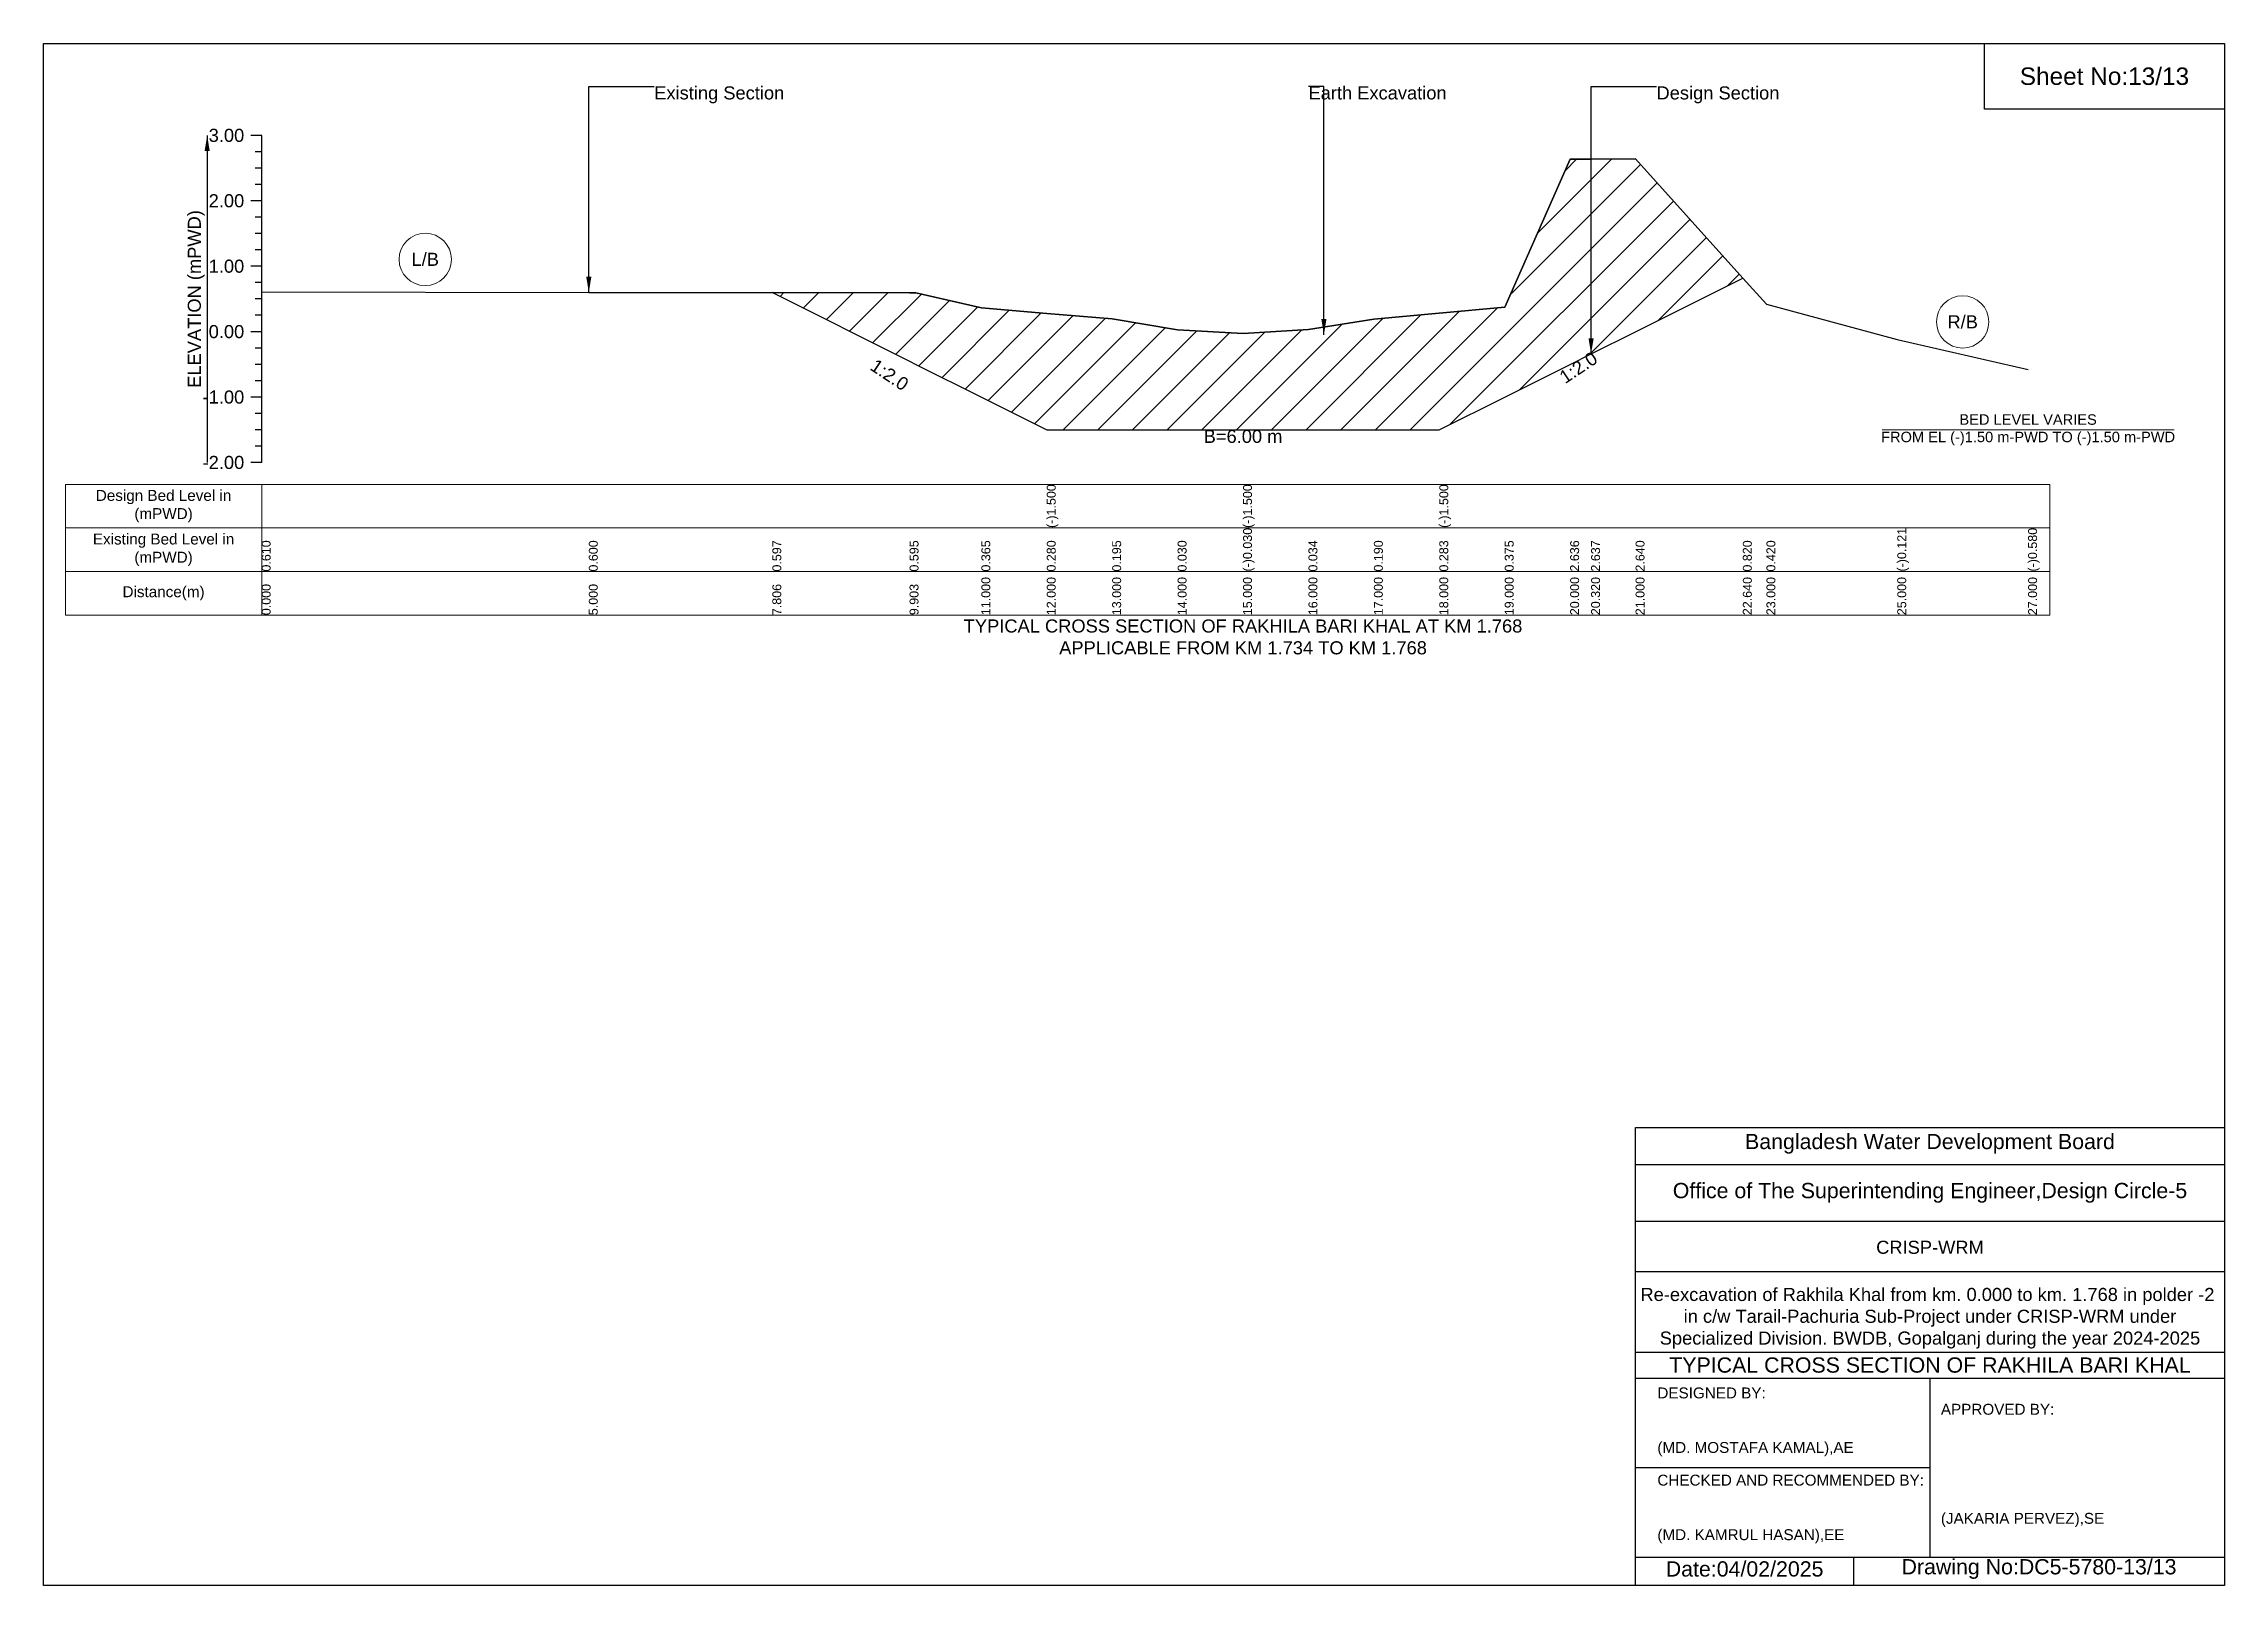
# Model space of a CAD drawing. Header units: inches. Extents: x 91000 to 238000, y -5656 to 6588.
# Drawn here: x 220000 to 228000, y -5656 to 0 of the extents above; entities that cross this region are included whole.
import ezdxf

# ---------------------------------------------------------------- set-up
doc = ezdxf.new("R2010")
doc.units = ezdxf.units.IN
doc.header["$LTSCALE"] = 7
doc.header["$MEASUREMENT"] = 0
for name, color, linetype, lineweight in [('Cross section Data Border', 7, 'Continuous', 9), ('Cross Section Labels', 7, 'Continuous', 9), ('Existing_Bed_Level for Xsection', 7, 'Continuous', 25)]:
    doc.layers.add(name, color=color, linetype=linetype, lineweight=lineweight)
doc.styles.get("Standard").update_dxf_attribs({"font": 'arial.ttf'})
doc.dimstyles.get("Standard").update_dxf_attribs({"dimtxt": 0.18, "dimasz": 0.18, "dimexe": 0.18, "dimexo": 0.0625, "dimgap": 0.09, "dimtad": 0, "dimtih": 1, "dimtoh": 1, "dimdec": 4, "dimzin": 0, "dimdsep": 46, "dimtxsty": 'Standard', "dimcen": 0.09, "dimadec": 0, "dimazin": 0, "dimtfac": 1, "dimtdec": 4, "dimtofl": 0, "dimtmove": 0, "dimatfit": 3, "dimfxl": 1, "dimtolj": 1, "dimtzin": 0, "dimarcsym": 0})

msp = doc.modelspace()

# ---------------------------------------------------------------- texts
at = {"attachment_point": 5}
for s, insert, char_height in [('Sheet No:13/13', (227560, -120), 64), ('Bangladesh Water Development Board', (226920, -4036), 56), ('Office of The Superintending Engineer,Design Circle-5', (226920, -4216), 56)]:
    msp.add_mtext(s, dxfattribs=dict(at, insert=insert, char_height=char_height))
for s, insert, char_height, width, attachment_point in [('CRISP-WRM', (226920, -4416), 48, 2240, 5), ('Re-excavation of Rakhila Khal from km. 0.000 to km. 1.768 in polder -2  in c/w Tarail-Pachuria Sub-Project under CRISP-WRM under Specialized Division. BWDB, Gopalganj during the year 2024-2025', (226920, -4676), 48, 2160, 5), ('TYPICAL CROSS SECTION OF RAKHILA BARI KHAL', (226920, -4848), 56, 2240, 5), ('DESIGNED BY:^J^J^J(MD. MOSTAFA KAMAL),AE', (225920, -5056), 40, 1120, 4), ('APPROVED BY:^J^J^J^J^J^J(JAKARIA PERVEZ),SE', (226960, -5216), 40, 1120, 4), ('CHECKED AND RECOMMENDED BY:^J^J^J(MD. KAMRUL HASAN),EE', (225920, -5376), 40, 1120, 4), ('Date:04/02/2025', (226240, -5596), 56, 1120, 5), ('Drawing No:DC5-5780-13/13', (227320, -5596), 56, 1760, 5)]:
    msp.add_mtext(s, dxfattribs=dict(insert=insert, char_height=char_height, width=width, attachment_point=attachment_point))
at = {"layer": 'Cross section Data Border', "char_height": 40, "width": 640, "attachment_point": 5}
for s, insert in [('Design Bed Level in (mPWD)', (220440, -1696.8)), ('Existing Bed Level in (mPWD)', (220440, -1856.8)), ('Distance(m)', (220440, -2016.8))]:
    msp.add_mtext(s, dxfattribs=dict(at, insert=insert))
at = {"layer": 'Cross Section Labels'}
for s, insert, char_height, attachment_point in [('Existing Section', (222240, -156.8), 48, 1), ('Earth Excavation', (224640, -156.8), 48, 1), ('Design Section', (225916.8, -156.8), 48, 1), ('L/B', (221400, -791.6), 48, 5), ('R/B', (227040, -1020.9), 48, 5), ('BED LEVEL VARIES ^JFROM EL (-)1.50 m-PWD TO (-)1.50 m-PWD', (227280, -1416.8), 38.4, 5), ('B=6.00 m', (224400, -1416.8), 48, 2), ('TYPICAL CROSS SECTION OF RAKHILA BARI KHAL AT KM 1.768^JAPPLICABLE FROM KM 1.734 TO KM 1.768', (224400, -2176.8), 48, 5)]:
    msp.add_mtext(s, dxfattribs=dict(at, insert=insert, char_height=char_height, attachment_point=attachment_point))
at = {"layer": 'Cross Section Labels', "char_height": 48, "attachment_point": 2}
for insert, rotation in [((223116.7, -1195.1), 326.30993), ((225616.8, -1168.4), 33.69007)]:
    msp.add_mtext('1:2.0', dxfattribs=dict(at, insert=insert, rotation=rotation))
at = {"layer": 'Existing_Bed_Level for Xsection', "char_height": 48, "attachment_point": 6}
for s, insert in [('3.00', (220736, -336.8)), ('2.00', (220736, -576.8)), ('1.00', (220736, -816.8)), ('0.00', (220736, -1056.8)), ('-1.00', (220736, -1296.8)), ('-2.00', (220736, -1536.8))]:
    msp.add_mtext(s, dxfattribs=dict(at, insert=insert))
at = {"layer": 'Existing_Bed_Level for Xsection', "rotation": 90}
for s, insert, char_height, attachment_point in [('ELEVATION (mPWD)', (220560, -936.8), 48, 5), ('(-)1.500', (223680, -1776.8), 32.8, 1), ('(-)1.500', (224400, -1776.8), 32.8, 1), ('(-)1.500', (225120, -1776.8), 32.8, 1), ('0.610', (220800, -1936.8), 32.8, 1), ('0.600', (222000, -1936.8), 32.8, 1), ('0.597', (222673.3, -1936.8), 32.8, 1), ('0.595', (223176.7, -1936.8), 32.8, 1), ('0.365', (223440, -1936.8), 32.8, 1), ('0.280', (223680, -1936.8), 32.8, 1), ('0.195', (223920, -1936.8), 32.8, 1), ('0.030', (224160, -1936.8), 32.8, 1), ('(-)0.030', (224400, -1936.8), 32.8, 1), ('0.034', (224640, -1936.8), 32.8, 1), ('0.190', (224880, -1936.8), 32.8, 1), ('0.283', (225120, -1936.8), 32.8, 1), ('0.375', (225360, -1936.8), 32.8, 1), ('2.636', (225600, -1936.8), 32.8, 1), ('2.637', (225676.8, -1936.8), 32.8, 1), ('2.640', (225840, -1936.8), 32.8, 1), ('0.820', (226233.5, -1936.8), 32.8, 1), ('0.420', (226320, -1936.8), 32.8, 1), ('(-)0.121', (226800, -1936.8), 32.8, 1), ('(-)0.580', (227280, -1936.8), 32.8, 1), ('0.000', (220800, -2096.8), 32.8, 1), ('5.000', (222000, -2096.8), 32.8, 1), ('7.806', (222673.3, -2096.8), 32.8, 1), ('9.903', (223176.7, -2096.8), 32.8, 1), ('11.000', (223440, -2096.8), 32.8, 1), ('12.000', (223680, -2096.8), 32.8, 1), ('13.000', (223920, -2096.8), 32.8, 1), ('14.000', (224160, -2096.8), 32.8, 1), ('15.000', (224400, -2096.8), 32.8, 1), ('16.000', (224640, -2096.8), 32.8, 1), ('17.000', (224880, -2096.8), 32.8, 1), ('18.000', (225120, -2096.8), 32.8, 1), ('19.000', (225360, -2096.8), 32.8, 1), ('20.000', (225600, -2096.8), 32.8, 1), ('20.320', (225676.8, -2096.8), 32.8, 1), ('21.000', (225840, -2096.8), 32.8, 1), ('22.640', (226233.5, -2096.8), 32.8, 1), ('23.000', (226320, -2096.8), 32.8, 1), ('25.000', (226800, -2096.8), 32.8, 1), ('27.000', (227280, -2096.8), 32.8, 1)]:
    msp.add_mtext(s, dxfattribs=dict(at, insert=insert, char_height=char_height, attachment_point=attachment_point))

# ---------------------------------------------------------------- hatches: boundary and pattern name
at = {"layer": 'Existing_Bed_Level for Xsection'}
h = msp.add_hatch(dxfattribs=at)
h.set_pattern_fill('ANSI31', color=256, scale=720, style=0)
h.paths.add_polyline_path([(222673.3, -913.5), (223176.7, -1165.1), (223200, -1176.8), (223440, -1296.8), (223680, -1416.8), (223920, -1416.8), (224160, -1416.8), (224400, -1416.8), (224640, -1416.8), (224880, -1416.8), (225120, -1416.8), (225360, -1296.8), (225600, -1176.8), (225676.8, -1138.4), (225840, -1056.8), (226233.5, -860), (225840, -423.2), (225676.8, -423.9), (225600, -424.2), (225360, -966.8), (225120, -989), (224880, -1011.2), (224640, -1048.6), (224400, -1064), (224160, -1049.6), (223920, -1010), (223680, -989.6), (223440, -969.2), (223200, -914), (223176.7, -914)])

# ---------------------------------------------------------------- linework, layer by layer
for points in [[(220000, 0), (228000, 0), (228000, -5656), (220000, -5656)], [(227120, 0), (228000, 0), (228000, -240), (227120, -240)]]:
    msp.add_lwpolyline(points, close=True)
for points in [[(225840, -5656), (225840, -3976), (228000, -3976)], [(225840, -4112), (228000, -4112)], [(225840, -4320), (228000, -4320)], [(225840, -4504), (228000, -4504)], [(225840, -4800), (228000, -4800)], [(225840, -4896), (228000, -4896)], [(226920, -4896), (226920, -5552)], [(225840, -5224), (226920, -5224)], [(225840, -5552), (228000, -5552)], [(226640, -5552), (226640, -5656)]]:
    msp.add_lwpolyline(points)
at = {"layer": 'Cross section Data Border'}
msp.add_lwpolyline([(220080, -1616.8), (227360, -1616.8), (227360, -2096.8), (220080, -2096.8)], close=True, dxfattribs=at)
for points in [[(220800, -1616.8), (220800, -2096.8)], [(220080, -1776.8), (227360, -1776.8)], [(220080, -1936.8), (227360, -1936.8)]]:
    msp.add_lwpolyline(points, dxfattribs=at)
at = {"layer": 'Cross Section Labels'}
msp.add_lwpolyline([(226744.2, -1416.8), (227815.8, -1416.8)], dxfattribs=at)
for centre in [(221400, -791.6), (227040, -1020.9)]:
    msp.add_circle(centre, 96, dxfattribs=at)
at = {"layer": 'Existing_Bed_Level for Xsection'}
for points in [[(220800, -336.8), (220760, -336.8)], [(220800, -396.8), (220776, -396.8)], [(220800, -1536.8), (220800, -1296.8), (220800, -1056.8), (220800, -816.8), (220800, -576.8), (220800, -336.8)], [(220800, -456.8), (220776, -456.8)], [(220800, -910.4), (222000, -912.8), (222673.3, -913.5), (223176.7, -914), (223200, -914), (223440, -969.2), (223680, -989.6), (223680, -989.6), (223920, -1010), (224160, -1049.6), (224400, -1064), (224400, -1064), (224640, -1048.6), (224880, -1011.2), (225120, -989), (225120, -989), (225360, -966.8), (225600, -424.2), (225676.8, -423.9), (225840, -423.2), (226233.5, -860), (226320, -956), (226800, -1085.8), (227280, -1196)], [(220800, -516.8), (220776, -516.8)], [(220800, -576.8), (220760, -576.8)], [(220800, -636.8), (220776, -636.8)], [(220800, -696.8), (220776, -696.8)], [(220800, -756.8), (220776, -756.8)], [(220800, -816.8), (220760, -816.8)], [(220800, -876.8), (220776, -876.8)], [(220800, -936.8), (220776, -936.8)], [(220800, -996.8), (220776, -996.8)], [(220800, -1056.8), (220760, -1056.8)], [(220800, -1116.8), (220776, -1116.8)], [(220800, -1176.8), (220776, -1176.8)], [(220800, -1236.8), (220776, -1236.8)], [(220800, -1296.8), (220760, -1296.8)], [(220800, -1356.8), (220776, -1356.8)], [(220800, -1416.8), (220776, -1416.8)], [(220800, -1476.8), (220776, -1476.8)], [(220800, -1536.8), (220760, -1536.8)]]:
    msp.add_lwpolyline(points, dxfattribs=at)
msp.add_lwpolyline([(222673.3, -913.5), (223176.7, -1165.1), (223200, -1176.8), (223440, -1296.8), (223680, -1416.8), (223680, -1416.8), (223920, -1416.8), (224160, -1416.8), (224400, -1416.8), (224400, -1416.8), (224640, -1416.8), (224880, -1416.8), (225120, -1416.8), (225120, -1416.8), (225360, -1296.8), (225600, -1176.8), (225676.8, -1138.4), (225840, -1056.8), (226233.5, -860), (225840, -423.2), (225676.8, -423.9), (225600, -424.2), (225360, -966.8), (225120, -989), (225120, -989), (224880, -1011.2), (224640, -1048.6), (224400, -1064), (224400, -1064), (224160, -1049.6), (223920, -1010), (223680, -989.6), (223680, -989.6), (223440, -969.2), (223200, -914), (223176.7, -914)], close=True, dxfattribs=at)

msp.set_redraw_order([(e.dxf.handle, doc.entitydb.next_handle()) for e in msp.query("TEXT MTEXT ATTDEF DIMENSION ARC_DIMENSION")])  # texts and dimensions are drawn at this point

# ---------------------------------------------------------------- leaders
at = {"layer": 'Cross Section Labels', "annotation_type": 0, "has_hookline": 1, "hookline_direction": 0}
for points, text_width in [([(222000, -912.8), (222000, -156.8), (222239.9, -156.8)], 467.2), ([(224696.7, -1068.1), (224696.7, -156.8), (224639.9, -156.8)], 497), ([(225676.8, -1138.4), (225676.8, -156.8), (225916.7, -156.8)], 441.2)]:
    msp.add_leader(points, dimstyle='Standard', override={"dimasz": 57.6}, dxfattribs=dict(at, text_width=text_width))
at = {"layer": 'Existing_Bed_Level for Xsection'}
msp.add_leader([(220600, -336.8), (220600, -1536.8)], dimstyle='Standard', override={"dimasz": 57.6}, dxfattribs=at)

doc.saveas('drawing.dxf')
